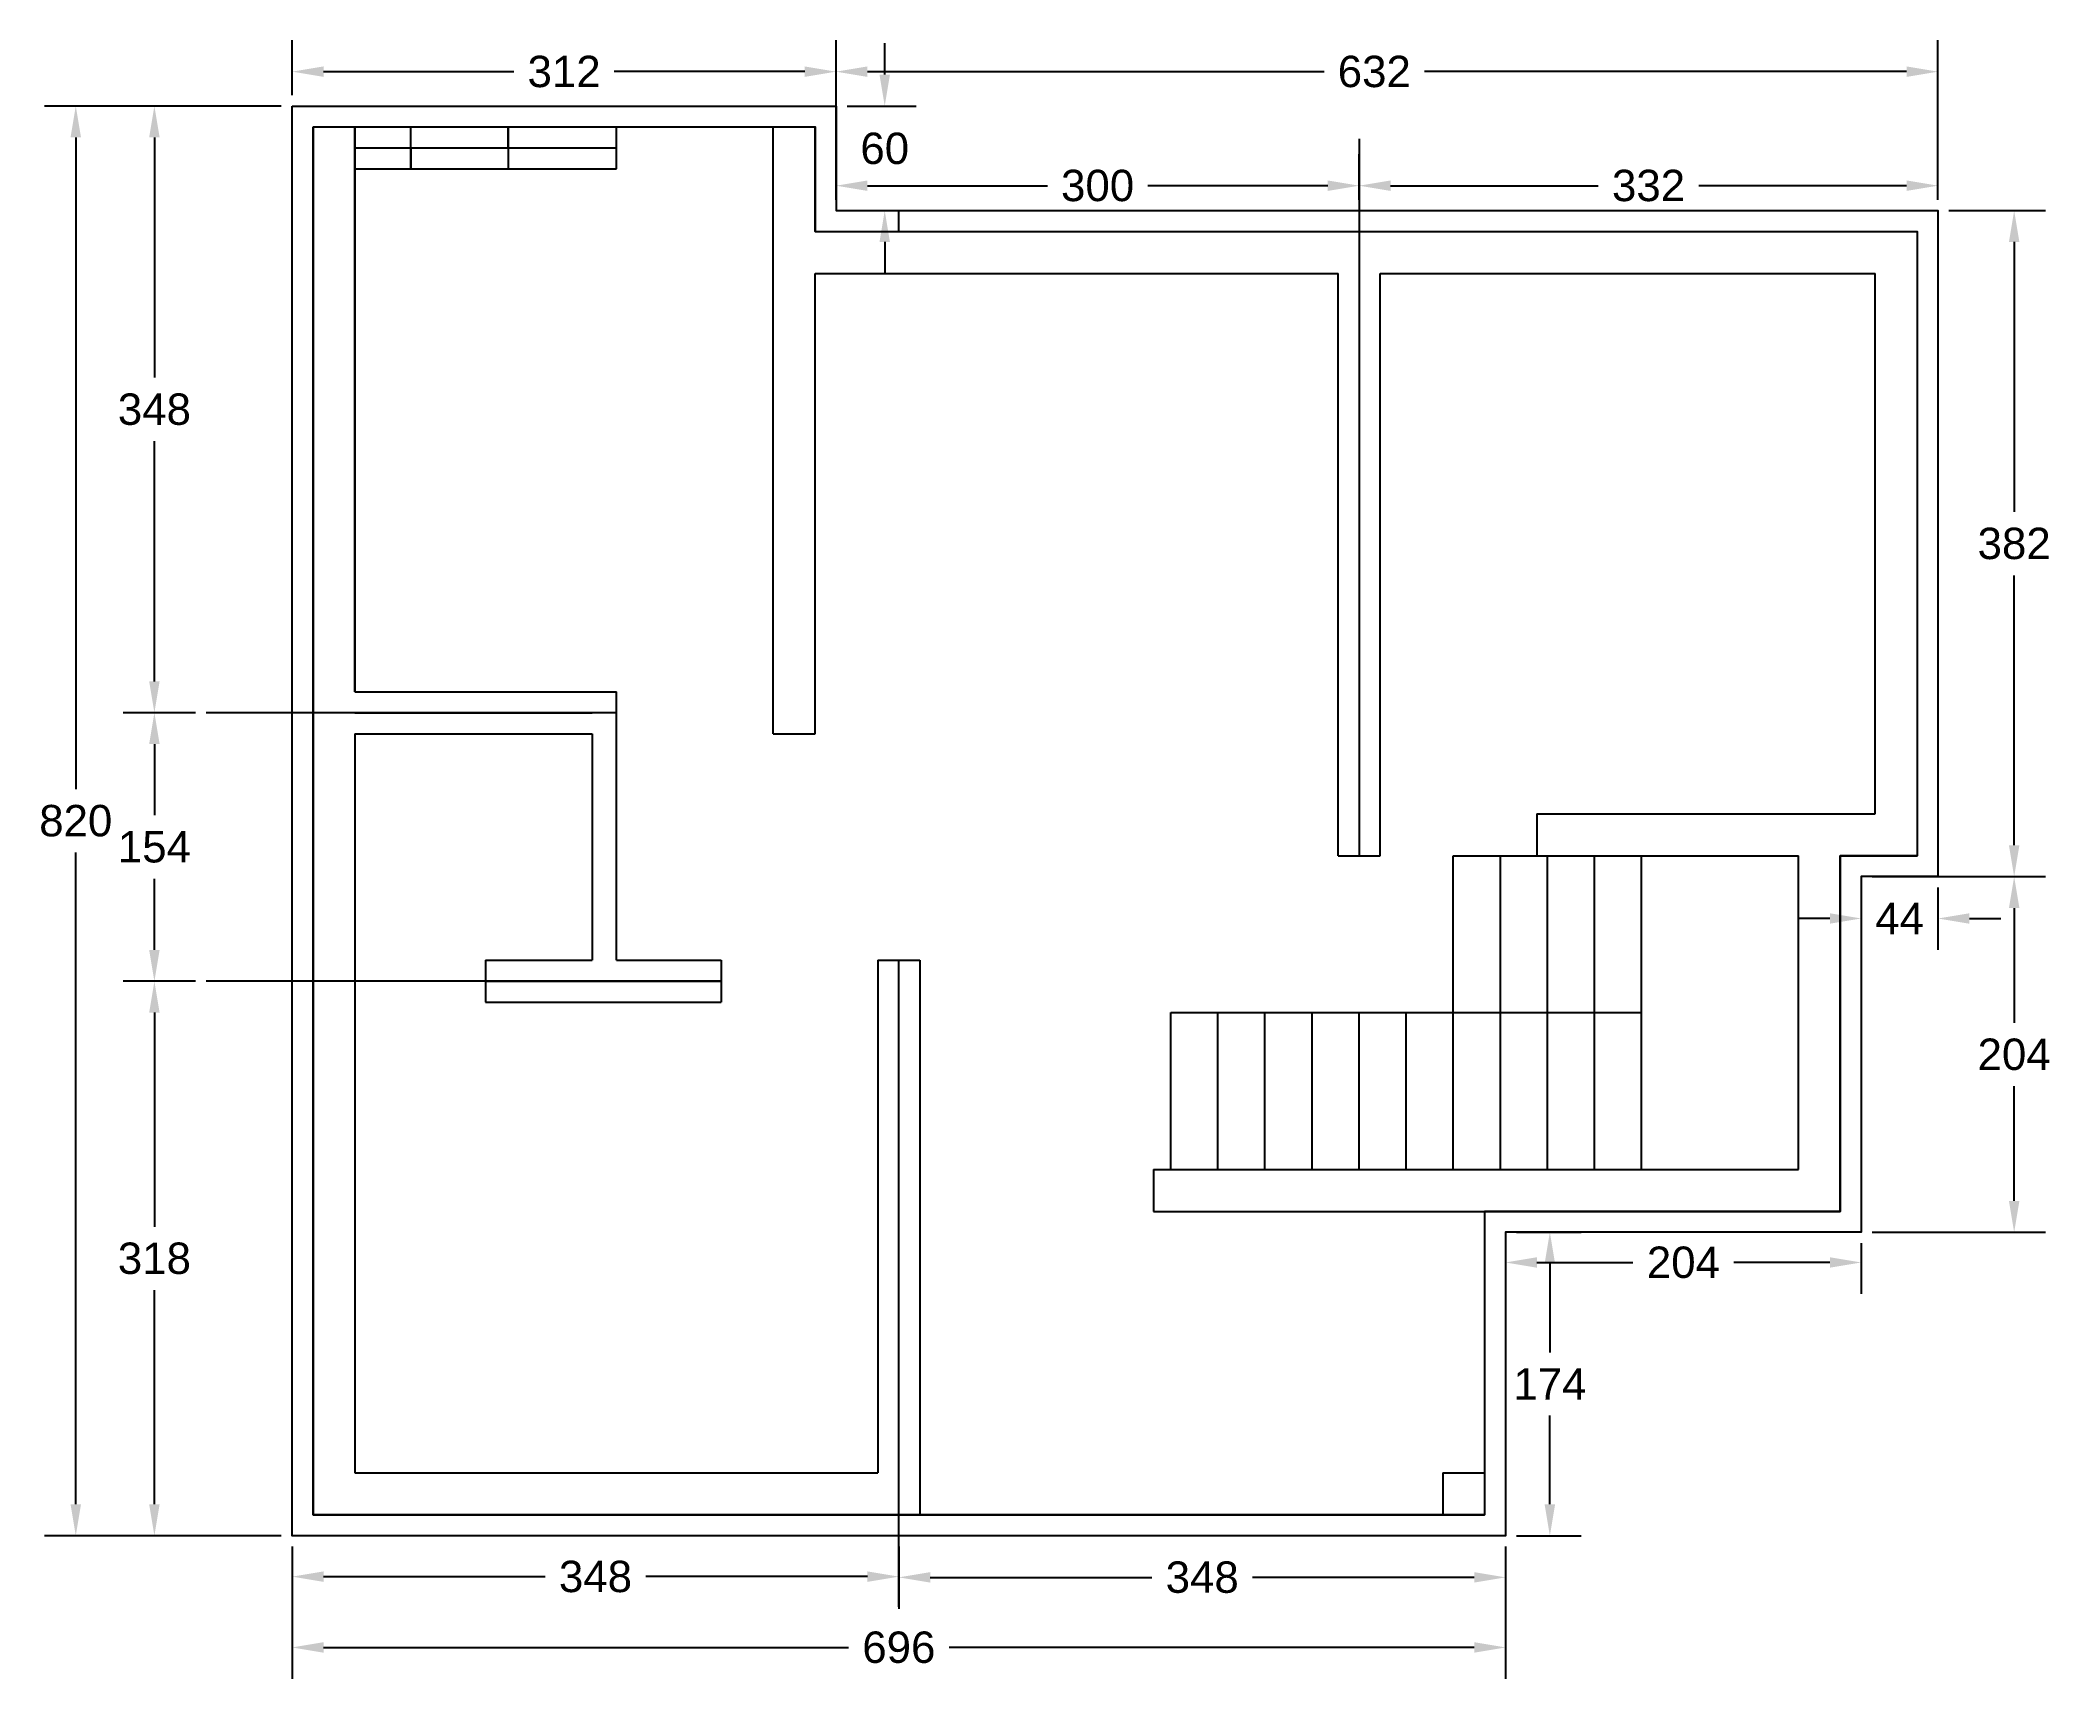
# Model space of a CAD drawing. Header units: inches. Extents: x -2903 to 3367, y -161 to 1064.
# Drawn here: x 892.42 to 903.95, y 449.46 to 458.86 of the extents above; entities that cross this region are included whole.
import ezdxf

# ---------------------------------------------------------------- set-up
doc = ezdxf.new("R2010")
doc.units = ezdxf.units.IN
doc.header["$MEASUREMENT"] = 0
doc.layers.add('--plan', color=7, linetype='Continuous')
doc.styles.get("Standard").update_dxf_attribs({"font": 'arial.ttf'})
doc.dimstyles.get("Standard").update_dxf_attribs({"dimtxt": 0.18, "dimasz": 0.18, "dimexe": 0.18, "dimexo": 0.0625, "dimgap": 0.09, "dimtad": 0, "dimtih": 1, "dimtoh": 1, "dimdec": 0, "dimlfac": 100, "dimzin": 0, "dimdsep": 46, "dimtxsty": 'Standard', "dimcen": 0.09, "dimadec": 0, "dimazin": 0, "dimtfac": 1, "dimtdec": 0, "dimtofl": 0, "dimtmove": 0, "dimatfit": 3, "dimfxl": 1, "dimtolj": 1, "dimtzin": 0, "dimarcsym": 0})

msp = doc.modelspace()

# ---------------------------------------------------------------- blocks, each defined once
blk = doc.blocks.new('*D672')
at = {"color": 0, "lineweight": -2, "transparency": 16777216}
for p, q in [((893.808, 458.484), (892.449, 458.484)), ((892.629, 458.304), (892.629, 454.566)), ((892.629, 450.464), (892.629, 454.202)), ((893.808, 450.284), (892.449, 450.284))]:
    blk.add_line(p, q, dxfattribs=at)
at = {"color": 0, "transparency": 16777216}
for points in [[(892.599, 458.304), (892.659, 458.304), (892.629, 458.484)], [(892.599, 450.464), (892.659, 450.464), (892.629, 450.284)]]:
    blk.add_solid(points, dxfattribs=at)
at = {"layer": 'Defpoints', "color": 0, "transparency": 16777216}
for p in [(892.629, 458.484), (893.87, 458.484), (893.87, 450.284)]:
    blk.add_point(p, dxfattribs=at)
at = {"color": 0, "transparency": 16777216, "insert": (892.629, 454.384), "char_height": 0.18, "attachment_point": 5}
blk.add_mtext('\\A1;820', dxfattribs=at)
blk = doc.blocks.new('*D673')
at = {"color": 0, "lineweight": -2, "transparency": 16777216}
for p, q in [((893.87, 458.546), (893.87, 458.861)), ((896.99, 458.546), (896.99, 458.861)), ((894.05, 458.681), (895.142, 458.681)), ((896.81, 458.681), (895.718, 458.681))]:
    blk.add_line(p, q, dxfattribs=at)
at = {"color": 0, "transparency": 16777216}
for points in [[(894.05, 458.711), (894.05, 458.651), (893.87, 458.681)], [(896.81, 458.711), (896.81, 458.651), (896.99, 458.681)]]:
    blk.add_solid(points, dxfattribs=at)
at = {"layer": 'Defpoints', "color": 0, "transparency": 16777216}
for p in [(896.99, 458.681), (893.87, 458.484), (896.99, 458.484)]:
    blk.add_point(p, dxfattribs=at)
at = {"color": 0, "transparency": 16777216, "insert": (895.43, 458.681), "char_height": 0.18, "attachment_point": 5}
blk.add_mtext('\\A1;312', dxfattribs=at)
blk = doc.blocks.new('*D674')
at = {"color": 0, "lineweight": -2, "transparency": 16777216}
for p, q in [((897.269, 458.664), (897.269, 458.844)), ((897.053, 458.484), (897.449, 458.484)), ((897.053, 457.884), (897.449, 457.884)), ((897.269, 457.704), (897.269, 457.524))]:
    blk.add_line(p, q, dxfattribs=at)
at = {"color": 0, "transparency": 16777216}
for points in [[(897.239, 458.664), (897.299, 458.664), (897.269, 458.484)], [(897.239, 457.704), (897.299, 457.704), (897.269, 457.884)]]:
    blk.add_solid(points, dxfattribs=at)
at = {"layer": 'Defpoints', "color": 0, "transparency": 16777216}
for p in [(896.99, 458.484), (897.269, 458.484), (896.99, 457.884)]:
    blk.add_point(p, dxfattribs=at)
at = {"color": 0, "transparency": 16777216, "insert": (897.269, 458.24), "char_height": 0.18, "attachment_point": 5}
blk.add_mtext('\\A1;60', dxfattribs=at)
blk = doc.blocks.new('*D675')
at = {"color": 0, "lineweight": -2, "transparency": 16777216}
for p, q in [((896.99, 457.946), (896.99, 458.861)), ((903.31, 457.946), (903.31, 458.861)), ((897.17, 458.681), (899.789, 458.681)), ((903.13, 458.681), (900.365, 458.681))]:
    blk.add_line(p, q, dxfattribs=at)
at = {"color": 0, "transparency": 16777216}
for points in [[(897.17, 458.711), (897.17, 458.651), (896.99, 458.681)], [(903.13, 458.711), (903.13, 458.651), (903.31, 458.681)]]:
    blk.add_solid(points, dxfattribs=at)
at = {"layer": 'Defpoints', "color": 0, "transparency": 16777216}
for p in [(903.31, 458.681), (896.99, 457.884), (903.31, 457.884)]:
    blk.add_point(p, dxfattribs=at)
at = {"color": 0, "transparency": 16777216, "insert": (900.077, 458.681), "char_height": 0.18, "attachment_point": 5}
blk.add_mtext('\\A1;632', dxfattribs=at)
blk = doc.blocks.new('*D676')
at = {"color": 0, "lineweight": -2, "transparency": 16777216}
for p, q in [((903.373, 457.884), (903.927, 457.884)), ((903.747, 457.704), (903.747, 456.156)), ((903.747, 454.244), (903.747, 455.792)), ((903.373, 454.064), (903.927, 454.064))]:
    blk.add_line(p, q, dxfattribs=at)
at = {"color": 0, "transparency": 16777216}
for points in [[(903.717, 457.704), (903.777, 457.704), (903.747, 457.884)], [(903.717, 454.244), (903.777, 454.244), (903.747, 454.064)]]:
    blk.add_solid(points, dxfattribs=at)
at = {"layer": 'Defpoints', "color": 0, "transparency": 16777216}
for p in [(903.31, 457.884), (903.747, 457.884), (903.31, 454.064)]:
    blk.add_point(p, dxfattribs=at)
at = {"color": 0, "transparency": 16777216, "insert": (903.747, 455.974), "char_height": 0.18, "attachment_point": 5}
blk.add_mtext('\\A1;382', dxfattribs=at)
blk = doc.blocks.new('*D677')
at = {"layer": '--plan', "color": 0, "lineweight": -2, "transparency": 16777216}
for p, q in [((902.933, 454.064), (903.927, 454.064)), ((903.747, 453.884), (903.747, 453.226)), ((903.747, 452.204), (903.747, 452.862)), ((902.933, 452.024), (903.927, 452.024))]:
    blk.add_line(p, q, dxfattribs=at)
at = {"layer": '--plan', "color": 0, "transparency": 16777216}
for points in [[(903.717, 453.884), (903.777, 453.884), (903.747, 454.064)], [(903.717, 452.204), (903.777, 452.204), (903.747, 452.024)]]:
    blk.add_solid(points, dxfattribs=at)
at = {"layer": 'Defpoints', "color": 0, "transparency": 16777216}
for p in [(902.87, 454.064), (903.747, 454.064), (902.87, 452.024)]:
    blk.add_point(p, dxfattribs=at)
at = {"layer": '--plan', "color": 0, "transparency": 16777216, "insert": (903.747, 453.044), "char_height": 0.18, "attachment_point": 5}
blk.add_mtext('\\A1;204', dxfattribs=at)
blk = doc.blocks.new('*D678')
at = {"layer": '--plan', "color": 0, "lineweight": -2, "transparency": 16777216}
for p, q in [((900.83, 451.961), (900.83, 451.671)), ((902.87, 451.961), (902.87, 451.671)), ((901.01, 451.851), (901.56, 451.851)), ((902.69, 451.851), (902.14, 451.851))]:
    blk.add_line(p, q, dxfattribs=at)
at = {"layer": '--plan', "color": 0, "transparency": 16777216}
for points in [[(901.01, 451.881), (901.01, 451.821), (900.83, 451.851)], [(902.69, 451.881), (902.69, 451.821), (902.87, 451.851)]]:
    blk.add_solid(points, dxfattribs=at)
at = {"layer": 'Defpoints', "color": 0, "transparency": 16777216}
for p in [(900.83, 452.024), (902.87, 452.024), (902.87, 451.851)]:
    blk.add_point(p, dxfattribs=at)
at = {"layer": '--plan', "color": 0, "transparency": 16777216, "insert": (901.85, 451.851), "char_height": 0.18, "attachment_point": 5}
blk.add_mtext('\\A1;204', dxfattribs=at)
blk = doc.blocks.new('*D679')
at = {"layer": '--plan', "color": 0, "lineweight": -2, "transparency": 16777216}
for p, q in [((900.893, 452.024), (901.264, 452.024)), ((901.084, 451.844), (901.084, 451.334)), ((901.084, 450.464), (901.084, 450.974)), ((900.893, 450.284), (901.264, 450.284))]:
    blk.add_line(p, q, dxfattribs=at)
at = {"layer": '--plan', "color": 0, "transparency": 16777216}
for points in [[(901.054, 451.844), (901.114, 451.844), (901.084, 452.024)], [(901.054, 450.464), (901.114, 450.464), (901.084, 450.284)]]:
    blk.add_solid(points, dxfattribs=at)
at = {"layer": 'Defpoints', "color": 0, "transparency": 16777216}
for p in [(900.83, 452.024), (901.084, 452.024), (900.83, 450.284)]:
    blk.add_point(p, dxfattribs=at)
at = {"layer": '--plan', "color": 0, "transparency": 16777216, "insert": (901.084, 451.154), "char_height": 0.18, "attachment_point": 5}
blk.add_mtext('\\A1;174', dxfattribs=at)
blk = doc.blocks.new('*D680')
at = {"layer": '--plan', "color": 0, "lineweight": -2, "transparency": 16777216}
for p, q in [((893.87, 450.221), (893.87, 449.463)), ((900.83, 450.221), (900.83, 449.463)), ((894.05, 449.643), (897.061, 449.643)), ((900.65, 449.643), (897.639, 449.643))]:
    blk.add_line(p, q, dxfattribs=at)
at = {"layer": '--plan', "color": 0, "transparency": 16777216}
for points in [[(894.05, 449.673), (894.05, 449.613), (893.87, 449.643)], [(900.65, 449.673), (900.65, 449.613), (900.83, 449.643)]]:
    blk.add_solid(points, dxfattribs=at)
at = {"layer": 'Defpoints', "color": 0, "transparency": 16777216}
for p in [(893.87, 450.284), (900.83, 450.284), (900.83, 449.643)]:
    blk.add_point(p, dxfattribs=at)
at = {"layer": '--plan', "color": 0, "transparency": 16777216, "insert": (897.35, 449.643), "char_height": 0.18, "attachment_point": 5}
blk.add_mtext('\\A1;696', dxfattribs=at)
blk = doc.blocks.new('*D681')
at = {"layer": '--plan', "color": 0, "lineweight": -2, "transparency": 16777216}
for p, q in [((893.315, 458.484), (892.9, 458.484)), ((893.08, 458.304), (893.08, 456.926)), ((893.08, 455.184), (893.08, 456.562)), ((893.315, 455.004), (892.9, 455.004))]:
    blk.add_line(p, q, dxfattribs=at)
at = {"layer": '--plan', "color": 0, "transparency": 16777216}
for points in [[(893.05, 458.304), (893.11, 458.304), (893.08, 458.484)], [(893.05, 455.184), (893.11, 455.184), (893.08, 455.004)]]:
    blk.add_solid(points, dxfattribs=at)
at = {"layer": 'Defpoints', "color": 0, "transparency": 16777216}
for p in [(893.377, 458.484), (893.08, 455.004), (893.377, 455.004)]:
    blk.add_point(p, dxfattribs=at)
at = {"layer": '--plan', "color": 0, "transparency": 16777216, "insert": (893.08, 456.744), "char_height": 0.18, "attachment_point": 5}
blk.add_mtext('\\A1;348', dxfattribs=at)
blk = doc.blocks.new('*D682')
at = {"layer": '--plan', "color": 0, "lineweight": -2, "transparency": 16777216}
for p, q in [((893.315, 455.004), (892.9, 455.004)), ((893.08, 454.824), (893.08, 454.416)), ((893.08, 453.644), (893.08, 454.052)), ((893.315, 453.464), (892.9, 453.464))]:
    blk.add_line(p, q, dxfattribs=at)
at = {"layer": '--plan', "color": 0, "transparency": 16777216}
for points in [[(893.05, 454.824), (893.11, 454.824), (893.08, 455.004)], [(893.05, 453.644), (893.11, 453.644), (893.08, 453.464)]]:
    blk.add_solid(points, dxfattribs=at)
at = {"layer": 'Defpoints', "color": 0, "transparency": 16777216}
for p in [(893.377, 455.004), (893.08, 453.464), (893.377, 453.464)]:
    blk.add_point(p, dxfattribs=at)
at = {"layer": '--plan', "color": 0, "transparency": 16777216, "insert": (893.08, 454.234), "char_height": 0.18, "attachment_point": 5}
blk.add_mtext('\\A1;154', dxfattribs=at)
blk = doc.blocks.new('*D683')
at = {"layer": '--plan', "color": 0, "lineweight": -2, "transparency": 16777216}
for p, q in [((893.315, 453.464), (892.9, 453.464)), ((893.08, 453.284), (893.08, 452.056)), ((893.08, 450.464), (893.08, 451.692)), ((893.315, 450.284), (892.9, 450.284))]:
    blk.add_line(p, q, dxfattribs=at)
at = {"layer": '--plan', "color": 0, "transparency": 16777216}
for points in [[(893.05, 453.284), (893.11, 453.284), (893.08, 453.464)], [(893.05, 450.464), (893.11, 450.464), (893.08, 450.284)]]:
    blk.add_solid(points, dxfattribs=at)
at = {"layer": 'Defpoints', "color": 0, "transparency": 16777216}
for p in [(893.377, 453.464), (893.08, 450.284), (893.377, 450.284)]:
    blk.add_point(p, dxfattribs=at)
at = {"layer": '--plan', "color": 0, "transparency": 16777216, "insert": (893.08, 451.874), "char_height": 0.18, "attachment_point": 5}
blk.add_mtext('\\A1;318', dxfattribs=at)
blk = doc.blocks.new('*D684')
at = {"layer": '--plan', "color": 0, "lineweight": -2, "transparency": 16777216}
for p, q in [((893.87, 450.221), (893.87, 449.869)), ((897.35, 450.221), (897.35, 449.869)), ((894.05, 450.049), (895.321, 450.049)), ((897.17, 450.049), (895.899, 450.049))]:
    blk.add_line(p, q, dxfattribs=at)
at = {"layer": '--plan', "color": 0, "transparency": 16777216}
for points in [[(894.05, 450.079), (894.05, 450.019), (893.87, 450.049)], [(897.17, 450.079), (897.17, 450.019), (897.35, 450.049)]]:
    blk.add_solid(points, dxfattribs=at)
at = {"layer": 'Defpoints', "color": 0, "transparency": 16777216}
for p in [(893.87, 450.284), (897.35, 450.284), (897.35, 450.049)]:
    blk.add_point(p, dxfattribs=at)
at = {"layer": '--plan', "color": 0, "transparency": 16777216, "insert": (895.61, 450.049), "char_height": 0.18, "attachment_point": 5}
blk.add_mtext('\\A1;348', dxfattribs=at)
blk = doc.blocks.new('*D685')
at = {"layer": '--plan', "color": 0, "lineweight": -2, "transparency": 16777216}
for p, q in [((897.35, 450.221), (897.35, 449.865)), ((900.83, 450.221), (900.83, 449.865)), ((897.53, 450.045), (898.801, 450.045)), ((900.65, 450.045), (899.379, 450.045))]:
    blk.add_line(p, q, dxfattribs=at)
at = {"layer": '--plan', "color": 0, "transparency": 16777216}
for points in [[(897.53, 450.075), (897.53, 450.015), (897.35, 450.045)], [(900.65, 450.075), (900.65, 450.015), (900.83, 450.045)]]:
    blk.add_solid(points, dxfattribs=at)
at = {"layer": 'Defpoints', "color": 0, "transparency": 16777216}
for p in [(897.35, 450.284), (900.83, 450.284), (900.83, 450.045)]:
    blk.add_point(p, dxfattribs=at)
at = {"layer": '--plan', "color": 0, "transparency": 16777216, "insert": (899.09, 450.045), "char_height": 0.18, "attachment_point": 5}
blk.add_mtext('\\A1;348', dxfattribs=at)
blk = doc.blocks.new('*D686')
at = {"layer": '--plan', "color": 0, "lineweight": -2, "transparency": 16777216}
for p, q in [((896.99, 457.946), (896.99, 458.207)), ((899.99, 457.946), (899.99, 458.207)), ((897.17, 458.027), (898.202, 458.027)), ((899.81, 458.027), (898.779, 458.027))]:
    blk.add_line(p, q, dxfattribs=at)
at = {"layer": '--plan', "color": 0, "transparency": 16777216}
for points in [[(897.17, 458.057), (897.17, 457.997), (896.99, 458.027)], [(899.81, 458.057), (899.81, 457.997), (899.99, 458.027)]]:
    blk.add_solid(points, dxfattribs=at)
at = {"layer": 'Defpoints', "color": 0, "transparency": 16777216}
for p in [(899.99, 458.027), (896.99, 457.884), (899.99, 457.884)]:
    blk.add_point(p, dxfattribs=at)
at = {"layer": '--plan', "color": 0, "transparency": 16777216, "insert": (898.49, 458.027), "char_height": 0.18, "attachment_point": 5}
blk.add_mtext('\\A1;300', dxfattribs=at)
blk = doc.blocks.new('*D687')
at = {"layer": '--plan', "color": 0, "lineweight": -2, "transparency": 16777216}
for p, q in [((899.99, 457.946), (899.99, 458.207)), ((903.31, 457.946), (903.31, 458.207)), ((900.17, 458.027), (901.362, 458.027)), ((903.13, 458.027), (901.938, 458.027))]:
    blk.add_line(p, q, dxfattribs=at)
at = {"layer": '--plan', "color": 0, "transparency": 16777216}
for points in [[(900.17, 458.057), (900.17, 457.997), (899.99, 458.027)], [(903.13, 458.057), (903.13, 457.997), (903.31, 458.027)]]:
    blk.add_solid(points, dxfattribs=at)
at = {"layer": 'Defpoints', "color": 0, "transparency": 16777216}
for p in [(903.31, 458.027), (899.99, 457.884), (903.31, 457.884)]:
    blk.add_point(p, dxfattribs=at)
at = {"layer": '--plan', "color": 0, "transparency": 16777216, "insert": (901.65, 458.027), "char_height": 0.18, "attachment_point": 5}
blk.add_mtext('\\A1;332', dxfattribs=at)
blk = doc.blocks.new('*D688')
at = {"layer": '--plan', "color": 0, "lineweight": -2, "transparency": 16777216}
for p, q in [((902.87, 454.001), (902.87, 453.644)), ((903.31, 454.001), (903.31, 453.644)), ((902.69, 453.824), (902.51, 453.824)), ((903.49, 453.824), (903.67, 453.824))]:
    blk.add_line(p, q, dxfattribs=at)
at = {"layer": '--plan', "color": 0, "transparency": 16777216}
for points in [[(902.69, 453.854), (902.69, 453.794), (902.87, 453.824)], [(903.49, 453.854), (903.49, 453.794), (903.31, 453.824)]]:
    blk.add_solid(points, dxfattribs=at)
at = {"layer": 'Defpoints', "color": 0, "transparency": 16777216}
for p in [(902.87, 454.064), (903.31, 454.064), (903.31, 453.824)]:
    blk.add_point(p, dxfattribs=at)
at = {"layer": '--plan', "color": 0, "transparency": 16777216, "insert": (903.09, 453.824), "char_height": 0.18, "attachment_point": 5}
blk.add_mtext('\\A1;44', dxfattribs=at)

# ---------------------------------------------------------------- dimensions: what is measured, and where the dimension line sits
at = {"layer": '--plan'}
for p1, p2, distance, picture, middle in [((893.377, 458.484), (893.377, 455.004), -0.297, '*D681', (893.08, 456.744)), ((896.99, 457.884), (899.99, 457.884), 0.143, '*D686', (898.49, 458.027)), ((899.99, 457.884), (903.31, 457.884), 0.143, '*D687', (901.65, 458.027)), ((893.377, 455.004), (893.377, 453.464), -0.297, '*D682', (893.08, 454.234)), ((902.87, 452.024), (902.87, 454.064), -0.877, '*D677', (903.747, 453.044)), ((893.377, 453.464), (893.377, 450.284), -0.297, '*D683', (893.08, 451.874)), ((900.83, 452.024), (902.87, 452.024), -0.173, '*D678', (901.85, 451.851)), ((900.83, 450.284), (900.83, 452.024), -0.254, '*D679', (901.084, 451.154)), ((893.87, 450.284), (900.83, 450.284), -0.641, '*D680', (897.35, 449.643)), ((893.87, 450.284), (897.35, 450.284), -0.235, '*D684', (895.61, 450.049)), ((897.35, 450.284), (900.83, 450.284), -0.239, '*D685', (899.09, 450.045))]:
    dim = msp.add_aligned_dim(p1=p1, p2=p2, distance=distance, dimstyle='Standard', dxfattribs=at)
    dim.commit()
    dim.dimension.update_dxf_attribs({"geometry": picture, "text_midpoint": middle})
dim = msp.add_linear_dim(base=(903.31, 453.824), p1=(902.87, 454.064), p2=(903.31, 454.064), angle=360, dimstyle='Standard', dxfattribs=at)
dim.commit()
dim.dimension.update_dxf_attribs({"geometry": '*D688', "text_midpoint": (903.09, 453.824), "dimtype": 161})
for p1, p2, distance, picture, middle in [((893.87, 458.484), (896.99, 458.484), 0.198, '*D673', (895.43, 458.681)), ((903.31, 454.064), (903.31, 457.884), -0.437, '*D676', (903.747, 455.974))]:
    dim = msp.add_aligned_dim(p1=p1, p2=p2, distance=distance, dimstyle='Standard')
    dim.commit()
    dim.dimension.update_dxf_attribs({"geometry": picture, "text_midpoint": middle})
for base, p1, p2, angle, picture, middle in [((903.31, 458.681), (896.99, 457.884), (903.31, 457.884), 0, '*D675', (900.077, 458.681)), ((897.269, 458.484), (896.99, 457.884), (896.99, 458.484), 90, '*D674', (897.269, 458.24)), ((892.629, 458.484), (893.87, 450.284), (893.87, 458.484), 90, '*D672', (892.629, 454.384))]:
    dim = msp.add_linear_dim(base=base, p1=p1, p2=p2, angle=angle, dimstyle='Standard')
    dim.commit()
    dim.dimension.update_dxf_attribs({"geometry": picture, "text_midpoint": middle, "dimtype": 161})

# ---------------------------------------------------------------- linework, layer by layer
at = {"layer": '--plan'}
for p, q in [((899.99, 458.295), (899.99, 454.184)), ((897.35, 457.764), (897.35, 457.884)), ((895.73, 455.004), (893.377, 455.004)), ((897.35, 449.875), (897.35, 453.584)), ((896.33, 453.464), (893.377, 453.464))]:
    msp.add_line(p, q, dxfattribs=at)
for p, q in [((893.99, 453.344), (893.99, 458.364)), ((893.99, 456.024), (893.99, 458.364)), ((893.99, 456.024), (893.99, 458.364)), ((893.99, 458.364), (895.73, 458.364)), ((893.99, 458.364), (895.73, 458.364)), ((893.99, 458.364), (893.99, 450.404)), ((894.23, 458.124), (894.23, 458.364)), ((894.23, 458.364), (894.23, 455.124)), ((894.55, 458.124), (894.55, 458.364)), ((895.11, 458.244), (895.11, 458.364)), ((895.11, 458.364), (895.11, 458.124)), ((895.49, 458.364), (895.73, 458.364)), ((895.73, 458.124), (895.73, 458.364)), ((896.63, 456.024), (896.63, 458.364)), ((896.63, 458.364), (896.87, 458.364)), ((896.87, 457.764), (896.87, 458.364)), ((894.23, 458.244), (895.73, 458.244)), ((894.55, 458.244), (894.55, 458.124)), ((894.23, 455.124), (894.23, 458.124)), ((894.23, 458.124), (895.73, 458.124)), ((894.23, 458.124), (895.73, 458.124)), ((895.49, 458.124), (895.73, 458.124)), ((896.87, 457.764), (903.19, 457.764)), ((903.19, 457.764), (903.19, 454.184)), ((896.87, 456.024), (896.87, 457.524)), ((896.87, 457.524), (899.87, 457.524)), ((899.87, 454.184), (899.87, 457.524)), ((900.11, 454.184), (900.11, 457.524)), ((900.11, 457.524), (902.95, 457.524)), ((902.95, 454.424), (902.95, 457.524)), ((893.99, 454.884), (893.99, 456.024)), ((896.63, 454.884), (896.63, 456.024)), ((896.87, 454.884), (896.87, 456.024)), ((894.23, 455.124), (895.73, 455.124)), ((895.73, 453.584), (895.73, 455.124)), ((894.23, 455.004), (895.59, 455.004)), ((894.23, 454.884), (894.23, 453.584)), ((894.23, 454.884), (895.59, 454.884)), ((894.23, 454.884), (895.59, 454.884)), ((894.23, 454.884), (894.23, 453.344)), ((895.59, 454.884), (895.59, 453.584)), ((896.63, 454.884), (896.87, 454.884)), ((896.63, 454.884), (896.87, 454.884)), ((901.01, 454.424), (902.95, 454.424)), ((901.01, 454.424), (901.01, 454.184)), ((899.87, 454.184), (900.11, 454.184)), ((900.53, 452.384), (900.53, 454.184)), ((900.53, 454.184), (901.01, 454.184)), ((900.8, 452.384), (900.8, 454.184)), ((901.01, 454.184), (902.51, 454.184)), ((901.07, 452.384), (901.07, 454.184)), ((901.34, 452.384), (901.34, 454.184)), ((901.61, 452.384), (901.61, 454.184)), ((902.51, 452.384), (902.51, 454.184)), ((902.75, 452.144), (902.75, 454.184)), ((902.75, 454.184), (903.19, 454.184)), ((894.98, 453.584), (895.59, 453.584)), ((894.98, 453.584), (894.98, 453.344)), ((895.73, 453.584), (896.33, 453.584)), ((896.33, 453.584), (896.33, 453.344)), ((897.23, 453.584), (897.23, 450.644)), ((897.23, 453.584), (897.47, 453.584)), ((897.47, 453.584), (897.47, 450.404)), ((894.98, 453.464), (896.33, 453.464)), ((893.99, 453.344), (893.99, 450.404)), ((894.23, 453.344), (894.23, 450.644)), ((894.98, 453.344), (896.33, 453.344)), ((898.91, 452.384), (898.91, 453.284)), ((898.91, 453.284), (901.61, 453.284)), ((899.18, 452.384), (899.18, 453.284)), ((899.45, 452.384), (899.45, 453.284)), ((899.72, 452.384), (899.72, 453.284)), ((899.99, 452.384), (899.99, 453.284)), ((900.26, 452.384), (900.26, 453.284)), ((898.81, 452.384), (898.81, 452.144)), ((898.81, 452.384), (902.51, 452.384)), ((898.81, 452.144), (900.71, 452.144)), ((900.71, 452.144), (902.75, 452.144)), ((900.71, 452.144), (900.71, 450.404)), ((894.23, 450.644), (897.23, 450.644)), ((894.23, 450.644), (897.23, 450.644)), ((900.47, 450.644), (900.47, 450.404)), ((900.47, 450.644), (900.71, 450.644)), ((893.99, 450.404), (897.47, 450.404)), ((897.47, 450.404), (900.71, 450.404))]:
    msp.add_line(p, q)
at = {"color": 30}
msp.add_line((893.99, 458.364), (895.49, 458.364), dxfattribs=at)
msp.add_lwpolyline([(893.87, 458.484), (896.99, 458.484), (896.99, 457.884), (903.31, 457.884), (903.31, 454.064), (902.87, 454.064), (902.87, 452.024), (900.83, 452.024), (900.83, 450.284), (893.87, 450.284)], close=True)
msp.add_lwpolyline([(893.99, 458.364), (896.87, 458.364), (896.87, 457.764), (903.19, 457.764), (903.19, 454.184), (902.75, 454.184), (902.75, 452.144), (900.71, 452.144), (900.71, 450.404), (893.99, 450.404), (893.99, 458.364)])
for p in [(894.55, 458.244), (895.11, 458.244)]:
    msp.add_point(p)

msp.set_redraw_order([(e.dxf.handle, doc.entitydb.next_handle()) for e in msp.query("TEXT MTEXT ATTDEF DIMENSION ARC_DIMENSION")])  # texts and dimensions are drawn at this point

doc.saveas('drawing.dxf')
